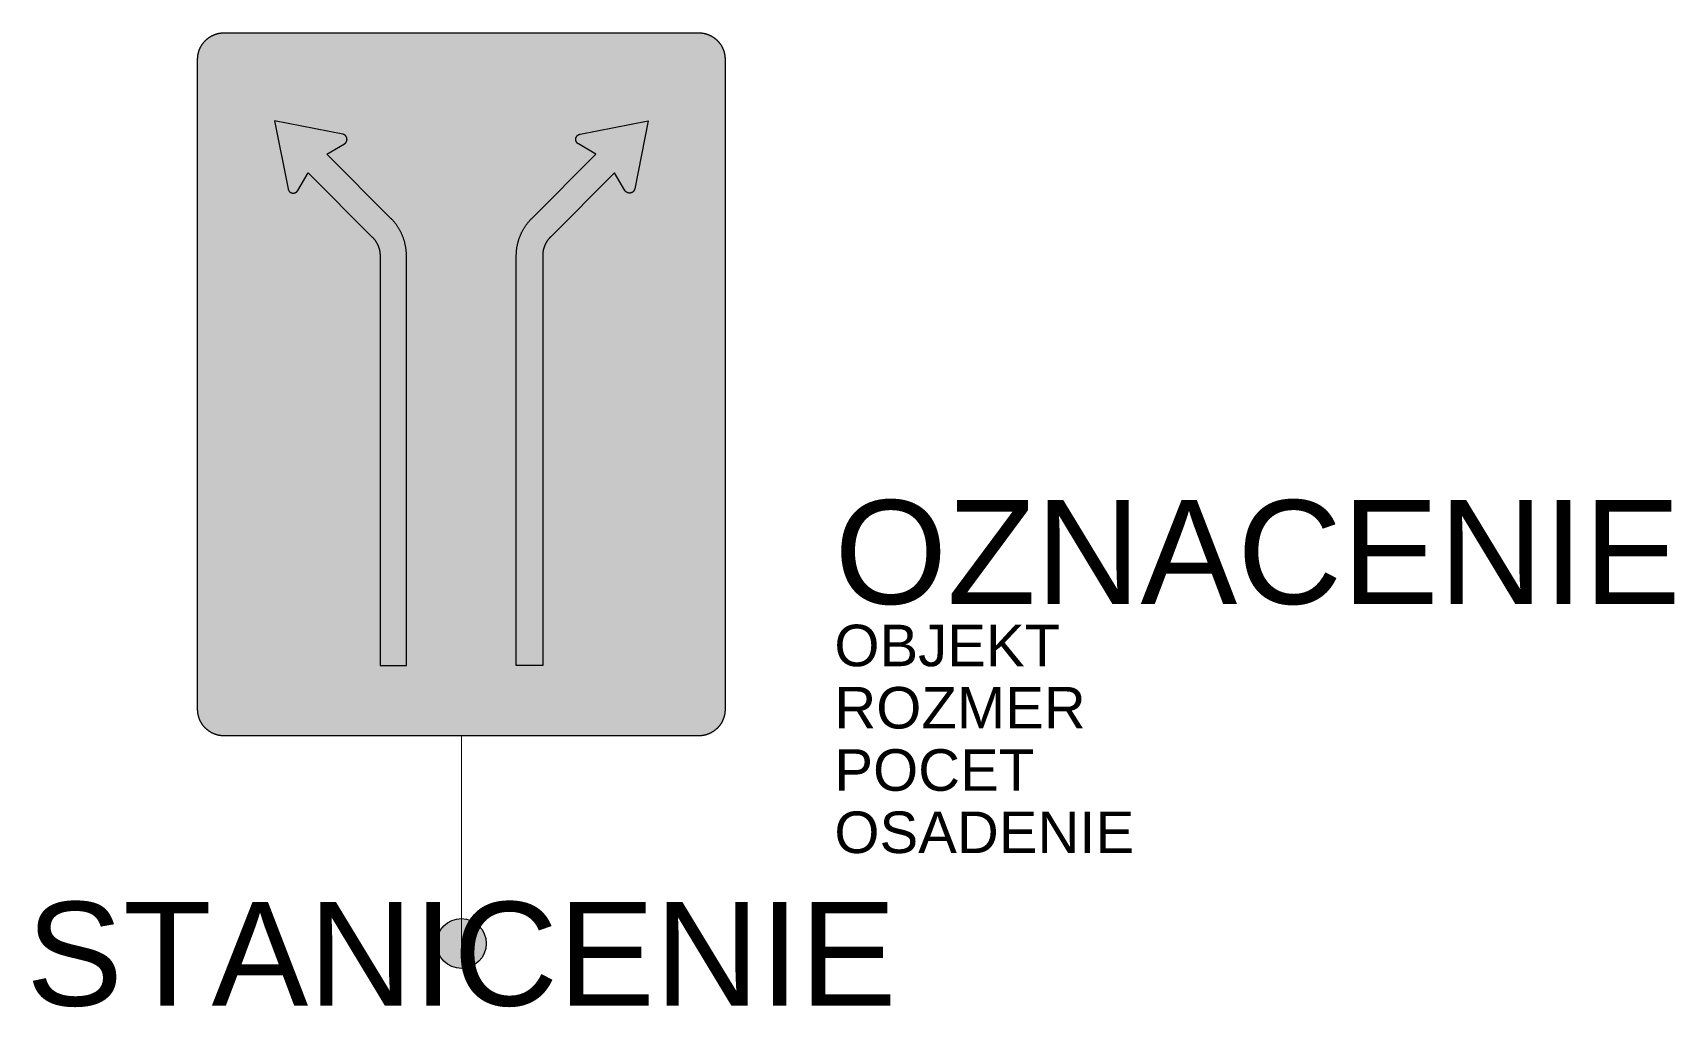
# Model space of a CAD drawing. Header units: metres. Extents: x -10.3 to 29.2, y -1.5 to 21.9.
import ezdxf
from ezdxf.enums import TextEntityAlignment as Align

# ---------------------------------------------------------------- set-up
doc = ezdxf.new("R2010")
doc.units = ezdxf.units.M
doc.layers.get('Defpoints').update_dxf_attribs({"color": 140, "lineweight": 5})
doc.styles.get("Standard").update_dxf_attribs({"font": 'arial.ttf'})

msp = doc.modelspace()

# ---------------------------------------------------------------- hatches: boundary and pattern name
at = {"true_color": 0xf1efea}
msp.add_hatch(color=7, dxfattribs=at).paths.add_polyline_path([(-5.715, 5), (-5.723, 5), (-5.731, 5), (-5.739, 5), (-5.747, 5.001), (-5.754, 5.001), (-5.762, 5.002), (-5.77, 5.002), (-5.778, 5.003), (-5.786, 5.004), (-5.793, 5.005), (-5.801, 5.006), (-5.809, 5.007), (-5.816, 5.008), (-5.824, 5.009), (-5.832, 5.011), (-5.839, 5.012), (-5.847, 5.014), (-5.855, 5.016), (-5.862, 5.017), (-5.87, 5.019), (-5.877, 5.021), (-5.885, 5.023), (-5.892, 5.025), (-5.9, 5.027), (-5.907, 5.03), (-5.914, 5.032), (-5.922, 5.035), (-5.929, 5.037), (-5.936, 5.04), (-5.944, 5.043), (-5.951, 5.045), (-5.958, 5.048), (-5.965, 5.051), (-5.972, 5.054), (-5.979, 5.058), (-5.986, 5.061), (-5.993, 5.064), (-6, 5.068), (-6.007, 5.071), (-6.014, 5.075), (-6.021, 5.078), (-6.028, 5.082), (-6.034, 5.086), (-6.041, 5.09), (-6.048, 5.094), (-6.054, 5.098), (-6.061, 5.102), (-6.067, 5.107), (-6.074, 5.111), (-6.08, 5.115), (-6.087, 5.12), (-6.093, 5.125), (-6.099, 5.129), (-6.105, 5.134), (-6.111, 5.139), (-6.117, 5.144), (-6.123, 5.149), (-6.129, 5.154), (-6.135, 5.159), (-6.141, 5.164), (-6.147, 5.17), (-6.153, 5.175), (-6.158, 5.18), (-6.164, 5.186), (-6.17, 5.192), (-6.175, 5.197), (-6.18, 5.203), (-6.186, 5.209), (-6.191, 5.215), (-6.196, 5.221), (-6.201, 5.226), (-6.206, 5.232), (-6.211, 5.239), (-6.216, 5.245), (-6.221, 5.251), (-6.225, 5.257), (-6.23, 5.263), (-6.234, 5.27), (-6.239, 5.276), (-6.243, 5.283), (-6.248, 5.289), (-6.252, 5.296), (-6.256, 5.302), (-6.26, 5.309), (-6.264, 5.316), (-6.268, 5.322), (-6.271, 5.329), (-6.275, 5.336), (-6.279, 5.343), (-6.282, 5.35), (-6.286, 5.357), (-6.289, 5.364), (-6.292, 5.371), (-6.296, 5.378), (-6.299, 5.385), (-6.302, 5.392), (-6.305, 5.399), (-6.307, 5.406), (-6.31, 5.414), (-6.313, 5.421), (-6.315, 5.428), (-6.318, 5.435), (-6.32, 5.443), (-6.323, 5.45), (-6.325, 5.458), (-6.327, 5.465), (-6.329, 5.473), (-6.331, 5.48), (-6.333, 5.488), (-6.334, 5.495), (-6.336, 5.503), (-6.338, 5.51), (-6.339, 5.518), (-6.341, 5.526), (-6.342, 5.533), (-6.343, 5.541), (-6.344, 5.549), (-6.345, 5.557), (-6.346, 5.564), (-6.347, 5.572), (-6.348, 5.58), (-6.348, 5.588), (-6.349, 5.596), (-6.349, 5.603), (-6.35, 5.611), (-6.35, 5.619), (-6.35, 5.627), (-6.35, 5.635), (-6.35, 21.298), (-6.35, 21.306), (-6.35, 21.314), (-6.35, 21.322), (-6.349, 21.33), (-6.349, 21.338), (-6.348, 21.345), (-6.348, 21.353), (-6.347, 21.361), (-6.346, 21.369), (-6.345, 21.377), (-6.344, 21.384), (-6.343, 21.392), (-6.342, 21.4), (-6.341, 21.407), (-6.339, 21.415), (-6.338, 21.423), (-6.336, 21.43), (-6.334, 21.438), (-6.333, 21.446), (-6.331, 21.453), (-6.329, 21.461), (-6.327, 21.468), (-6.325, 21.476), (-6.323, 21.483), (-6.32, 21.49), (-6.318, 21.498), (-6.315, 21.505), (-6.313, 21.512), (-6.31, 21.52), (-6.307, 21.527), (-6.305, 21.534), (-6.302, 21.541), (-6.299, 21.548), (-6.296, 21.556), (-6.292, 21.563), (-6.289, 21.57), (-6.286, 21.577), (-6.282, 21.584), (-6.279, 21.59), (-6.275, 21.597), (-6.271, 21.604), (-6.268, 21.611), (-6.264, 21.618), (-6.26, 21.624), (-6.256, 21.631), (-6.252, 21.638), (-6.248, 21.644), (-6.243, 21.651), (-6.239, 21.657), (-6.234, 21.663), (-6.23, 21.67), (-6.225, 21.676), (-6.221, 21.682), (-6.216, 21.688), (-6.211, 21.695), (-6.206, 21.701), (-6.201, 21.707), (-6.196, 21.713), (-6.191, 21.719), (-6.186, 21.724), (-6.18, 21.73), (-6.175, 21.736), (-6.17, 21.742), (-6.164, 21.747), (-6.158, 21.753), (-6.153, 21.758), (-6.147, 21.764), (-6.141, 21.769), (-6.135, 21.774), (-6.129, 21.779), (-6.123, 21.784), (-6.117, 21.789), (-6.111, 21.794), (-6.105, 21.799), (-6.099, 21.804), (-6.093, 21.809), (-6.087, 21.813), (-6.08, 21.818), (-6.074, 21.822), (-6.067, 21.827), (-6.061, 21.831), (-6.054, 21.835), (-6.048, 21.839), (-6.041, 21.843), (-6.034, 21.847), (-6.028, 21.851), (-6.021, 21.855), (-6.014, 21.858), (-6.007, 21.862), (-6, 21.866), (-5.993, 21.869), (-5.986, 21.872), (-5.979, 21.876), (-5.972, 21.879), (-5.965, 21.882), (-5.958, 21.885), (-5.951, 21.888), (-5.944, 21.891), (-5.936, 21.893), (-5.929, 21.896), (-5.922, 21.899), (-5.914, 21.901), (-5.907, 21.904), (-5.9, 21.906), (-5.892, 21.908), (-5.885, 21.91), (-5.877, 21.912), (-5.87, 21.914), (-5.862, 21.916), (-5.855, 21.918), (-5.847, 21.919), (-5.839, 21.921), (-5.832, 21.922), (-5.824, 21.924), (-5.816, 21.925), (-5.809, 21.926), (-5.801, 21.927), (-5.793, 21.928), (-5.786, 21.929), (-5.778, 21.93), (-5.77, 21.931), (-5.762, 21.932), (-5.754, 21.932), (-5.747, 21.933), (-5.739, 21.933), (-5.731, 21.933), (-5.723, 21.933), (-5.715, 21.933), (5.715, 21.933), (5.723, 21.933), (5.731, 21.933), (5.739, 21.933), (5.747, 21.933), (5.754, 21.932), (5.762, 21.932), (5.77, 21.931), (5.778, 21.93), (5.786, 21.929), (5.793, 21.928), (5.801, 21.927), (5.809, 21.926), (5.816, 21.925), (5.824, 21.924), (5.832, 21.922), (5.839, 21.921), (5.847, 21.919), (5.855, 21.918), (5.862, 21.916), (5.87, 21.914), (5.877, 21.912), (5.885, 21.91), (5.892, 21.908), (5.9, 21.906), (5.907, 21.904), (5.914, 21.901), (5.922, 21.899), (5.929, 21.896), (5.936, 21.893), (5.944, 21.891), (5.951, 21.888), (5.958, 21.885), (5.965, 21.882), (5.972, 21.879), (5.979, 21.876), (5.986, 21.872), (5.993, 21.869), (6, 21.866), (6.007, 21.862), (6.014, 21.858), (6.021, 21.855), (6.028, 21.851), (6.034, 21.847), (6.041, 21.843), (6.048, 21.839), (6.054, 21.835), (6.061, 21.831), (6.067, 21.827), (6.074, 21.822), (6.08, 21.818), (6.087, 21.813), (6.093, 21.809), (6.099, 21.804), (6.105, 21.799), (6.111, 21.794), (6.117, 21.789), (6.123, 21.784), (6.129, 21.779), (6.135, 21.774), (6.141, 21.769), (6.147, 21.764), (6.153, 21.758), (6.158, 21.753), (6.164, 21.747), (6.17, 21.742), (6.175, 21.736), (6.18, 21.73), (6.186, 21.724), (6.191, 21.719), (6.196, 21.713), (6.201, 21.707), (6.206, 21.701), (6.211, 21.695), (6.216, 21.688), (6.221, 21.682), (6.225, 21.676), (6.23, 21.67), (6.235, 21.663), (6.239, 21.657), (6.243, 21.651), (6.248, 21.644), (6.252, 21.638), (6.256, 21.631), (6.26, 21.624), (6.264, 21.618), (6.268, 21.611), (6.272, 21.604), (6.275, 21.597), (6.279, 21.59), (6.282, 21.584), (6.286, 21.577), (6.289, 21.57), (6.292, 21.563), (6.296, 21.556), (6.299, 21.548), (6.302, 21.541), (6.305, 21.534), (6.307, 21.527), (6.31, 21.52), (6.313, 21.512), (6.315, 21.505), (6.318, 21.498), (6.32, 21.49), (6.323, 21.483), (6.325, 21.476), (6.327, 21.468), (6.329, 21.461), (6.331, 21.453), (6.333, 21.446), (6.334, 21.438), (6.336, 21.43), (6.338, 21.423), (6.339, 21.415), (6.341, 21.407), (6.342, 21.4), (6.343, 21.392), (6.344, 21.384), (6.345, 21.377), (6.346, 21.369), (6.347, 21.361), (6.348, 21.353), (6.348, 21.345), (6.349, 21.338), (6.349, 21.33), (6.35, 21.322), (6.35, 21.314), (6.35, 21.306), (6.35, 21.298), (6.35, 5.635), (6.35, 5.627), (6.35, 5.619), (6.35, 5.611), (6.349, 5.603), (6.349, 5.596), (6.348, 5.588), (6.348, 5.58), (6.347, 5.572), (6.346, 5.564), (6.345, 5.557), (6.344, 5.549), (6.343, 5.541), (6.342, 5.533), (6.341, 5.526), (6.339, 5.518), (6.338, 5.51), (6.336, 5.503), (6.334, 5.495), (6.333, 5.488), (6.331, 5.48), (6.329, 5.473), (6.327, 5.465), (6.325, 5.458), (6.323, 5.45), (6.32, 5.443), (6.318, 5.435), (6.315, 5.428), (6.313, 5.421), (6.31, 5.414), (6.307, 5.406), (6.305, 5.399), (6.302, 5.392), (6.299, 5.385), (6.296, 5.378), (6.292, 5.371), (6.289, 5.364), (6.286, 5.357), (6.282, 5.35), (6.279, 5.343), (6.275, 5.336), (6.272, 5.329), (6.268, 5.322), (6.264, 5.316), (6.26, 5.309), (6.256, 5.302), (6.252, 5.296), (6.248, 5.289), (6.243, 5.283), (6.239, 5.276), (6.235, 5.27), (6.23, 5.263), (6.225, 5.257), (6.221, 5.251), (6.216, 5.245), (6.211, 5.239), (6.206, 5.232), (6.201, 5.226), (6.196, 5.221), (6.191, 5.215), (6.186, 5.209), (6.18, 5.203), (6.175, 5.197), (6.17, 5.192), (6.164, 5.186), (6.158, 5.18), (6.153, 5.175), (6.147, 5.17), (6.141, 5.164), (6.135, 5.159), (6.129, 5.154), (6.123, 5.149), (6.117, 5.144), (6.111, 5.139), (6.105, 5.134), (6.099, 5.129), (6.093, 5.125), (6.087, 5.12), (6.08, 5.115), (6.074, 5.111), (6.067, 5.107), (6.061, 5.102), (6.054, 5.098), (6.048, 5.094), (6.041, 5.09), (6.034, 5.086), (6.028, 5.082), (6.021, 5.078), (6.014, 5.075), (6.007, 5.071), (6, 5.068), (5.993, 5.064), (5.986, 5.061), (5.979, 5.058), (5.972, 5.054), (5.965, 5.051), (5.958, 5.048), (5.951, 5.045), (5.944, 5.043), (5.936, 5.04), (5.929, 5.037), (5.922, 5.035), (5.914, 5.032), (5.907, 5.03), (5.9, 5.027), (5.892, 5.025), (5.885, 5.023), (5.877, 5.021), (5.87, 5.019), (5.862, 5.017), (5.855, 5.016), (5.847, 5.014), (5.839, 5.012), (5.832, 5.011), (5.824, 5.009), (5.816, 5.008), (5.809, 5.007), (5.801, 5.006), (5.793, 5.005), (5.786, 5.004), (5.778, 5.003), (5.77, 5.002), (5.762, 5.002), (5.754, 5.001), (5.747, 5.001), (5.739, 5), (5.731, 5), (5.723, 5), (5.715, 5)])
at = {"true_color": 0x292829}
h = msp.add_hatch(color=250, dxfattribs=at)
h.paths.add_polyline_path([(-5.715, 5.159), (-5.721, 5.159), (-5.727, 5.159), (-5.733, 5.159), (-5.739, 5.159), (-5.745, 5.16), (-5.75, 5.16), (-5.756, 5.16), (-5.762, 5.161), (-5.768, 5.162), (-5.774, 5.162), (-5.779, 5.163), (-5.785, 5.164), (-5.791, 5.165), (-5.797, 5.166), (-5.803, 5.167), (-5.808, 5.168), (-5.814, 5.169), (-5.82, 5.17), (-5.825, 5.172), (-5.831, 5.173), (-5.837, 5.174), (-5.842, 5.176), (-5.848, 5.178), (-5.853, 5.179), (-5.859, 5.181), (-5.865, 5.183), (-5.87, 5.185), (-5.876, 5.187), (-5.881, 5.189), (-5.886, 5.191), (-5.892, 5.193), (-5.897, 5.195), (-5.903, 5.197), (-5.908, 5.2), (-5.913, 5.202), (-5.918, 5.204), (-5.924, 5.207), (-5.929, 5.209), (-5.934, 5.212), (-5.939, 5.215), (-5.944, 5.218), (-5.949, 5.22), (-5.954, 5.223), (-5.959, 5.226), (-5.965, 5.229), (-5.969, 5.232), (-5.974, 5.236), (-5.979, 5.239), (-5.984, 5.242), (-5.989, 5.245), (-5.994, 5.249), (-5.998, 5.252), (-6.003, 5.256), (-6.008, 5.259), (-6.012, 5.263), (-6.017, 5.267), (-6.021, 5.27), (-6.026, 5.274), (-6.03, 5.278), (-6.035, 5.282), (-6.039, 5.286), (-6.043, 5.29), (-6.048, 5.294), (-6.052, 5.298), (-6.056, 5.302), (-6.06, 5.307), (-6.064, 5.311), (-6.068, 5.315), (-6.072, 5.32), (-6.076, 5.324), (-6.08, 5.329), (-6.083, 5.333), (-6.087, 5.338), (-6.091, 5.342), (-6.094, 5.347), (-6.098, 5.352), (-6.101, 5.356), (-6.105, 5.361), (-6.108, 5.366), (-6.111, 5.371), (-6.114, 5.376), (-6.118, 5.381), (-6.121, 5.385), (-6.124, 5.39), (-6.127, 5.395), (-6.13, 5.401), (-6.132, 5.406), (-6.135, 5.411), (-6.138, 5.416), (-6.14, 5.421), (-6.143, 5.426), (-6.146, 5.431), (-6.148, 5.437), (-6.15, 5.442), (-6.153, 5.447), (-6.155, 5.453), (-6.157, 5.458), (-6.159, 5.463), (-6.161, 5.469), (-6.163, 5.474), (-6.165, 5.48), (-6.167, 5.485), (-6.169, 5.491), (-6.171, 5.496), (-6.172, 5.502), (-6.174, 5.508), (-6.175, 5.513), (-6.177, 5.519), (-6.178, 5.524), (-6.18, 5.53), (-6.181, 5.536), (-6.182, 5.542), (-6.183, 5.547), (-6.184, 5.553), (-6.185, 5.559), (-6.186, 5.565), (-6.187, 5.57), (-6.188, 5.576), (-6.188, 5.582), (-6.189, 5.588), (-6.189, 5.594), (-6.19, 5.6), (-6.19, 5.605), (-6.191, 5.611), (-6.191, 5.617), (-6.191, 5.623), (-6.191, 5.629), (-6.191, 5.635), (-6.191, 21.298), (-6.191, 21.304), (-6.191, 21.31), (-6.191, 21.316), (-6.191, 21.322), (-6.19, 21.328), (-6.19, 21.334), (-6.189, 21.339), (-6.189, 21.345), (-6.188, 21.351), (-6.188, 21.357), (-6.187, 21.363), (-6.186, 21.369), (-6.185, 21.374), (-6.184, 21.38), (-6.183, 21.386), (-6.182, 21.392), (-6.181, 21.397), (-6.18, 21.403), (-6.178, 21.409), (-6.177, 21.414), (-6.175, 21.42), (-6.174, 21.426), (-6.172, 21.431), (-6.171, 21.437), (-6.169, 21.442), (-6.167, 21.448), (-6.165, 21.453), (-6.163, 21.459), (-6.161, 21.464), (-6.159, 21.47), (-6.157, 21.475), (-6.155, 21.481), (-6.153, 21.486), (-6.15, 21.491), (-6.148, 21.497), (-6.146, 21.502), (-6.143, 21.507), (-6.14, 21.512), (-6.138, 21.517), (-6.135, 21.523), (-6.132, 21.528), (-6.13, 21.533), (-6.127, 21.538), (-6.124, 21.543), (-6.121, 21.548), (-6.118, 21.553), (-6.114, 21.558), (-6.111, 21.563), (-6.108, 21.567), (-6.105, 21.572), (-6.101, 21.577), (-6.098, 21.582), (-6.094, 21.586), (-6.091, 21.591), (-6.087, 21.596), (-6.083, 21.6), (-6.08, 21.605), (-6.076, 21.609), (-6.072, 21.614), (-6.068, 21.618), (-6.064, 21.622), (-6.06, 21.627), (-6.056, 21.631), (-6.052, 21.635), (-6.048, 21.639), (-6.043, 21.643), (-6.039, 21.647), (-6.035, 21.651), (-6.03, 21.655), (-6.026, 21.659), (-6.021, 21.663), (-6.017, 21.667), (-6.012, 21.67), (-6.008, 21.674), (-6.003, 21.678), (-5.998, 21.681), (-5.994, 21.685), (-5.989, 21.688), (-5.984, 21.691), (-5.979, 21.695), (-5.974, 21.698), (-5.969, 21.701), (-5.965, 21.704), (-5.959, 21.707), (-5.954, 21.71), (-5.949, 21.713), (-5.944, 21.716), (-5.939, 21.718), (-5.934, 21.721), (-5.929, 21.724), (-5.924, 21.726), (-5.918, 21.729), (-5.913, 21.731), (-5.908, 21.734), (-5.903, 21.736), (-5.897, 21.738), (-5.892, 21.74), (-5.886, 21.743), (-5.881, 21.745), (-5.876, 21.747), (-5.87, 21.749), (-5.865, 21.75), (-5.859, 21.752), (-5.853, 21.754), (-5.848, 21.756), (-5.842, 21.757), (-5.837, 21.759), (-5.831, 21.76), (-5.825, 21.762), (-5.82, 21.763), (-5.814, 21.764), (-5.808, 21.765), (-5.803, 21.766), (-5.797, 21.767), (-5.791, 21.768), (-5.785, 21.769), (-5.779, 21.77), (-5.774, 21.771), (-5.768, 21.772), (-5.762, 21.772), (-5.756, 21.773), (-5.75, 21.773), (-5.745, 21.774), (-5.739, 21.774), (-5.733, 21.774), (-5.727, 21.774), (-5.721, 21.775), (-5.715, 21.775), (5.715, 21.775), (5.721, 21.775), (5.727, 21.774), (5.733, 21.774), (5.739, 21.774), (5.745, 21.774), (5.75, 21.773), (5.756, 21.773), (5.762, 21.772), (5.768, 21.772), (5.774, 21.771), (5.78, 21.77), (5.785, 21.769), (5.791, 21.768), (5.797, 21.767), (5.803, 21.766), (5.808, 21.765), (5.814, 21.764), (5.82, 21.763), (5.825, 21.762), (5.831, 21.76), (5.837, 21.759), (5.842, 21.757), (5.848, 21.756), (5.853, 21.754), (5.859, 21.752), (5.865, 21.75), (5.87, 21.749), (5.876, 21.747), (5.881, 21.745), (5.886, 21.743), (5.892, 21.74), (5.897, 21.738), (5.903, 21.736), (5.908, 21.734), (5.913, 21.731), (5.918, 21.729), (5.924, 21.726), (5.929, 21.724), (5.934, 21.721), (5.939, 21.718), (5.944, 21.716), (5.95, 21.713), (5.955, 21.71), (5.96, 21.707), (5.965, 21.704), (5.969, 21.701), (5.974, 21.698), (5.979, 21.695), (5.984, 21.691), (5.989, 21.688), (5.994, 21.685), (5.998, 21.681), (6.003, 21.678), (6.008, 21.674), (6.012, 21.67), (6.017, 21.667), (6.021, 21.663), (6.026, 21.659), (6.03, 21.655), (6.035, 21.651), (6.039, 21.647), (6.043, 21.643), (6.048, 21.639), (6.052, 21.635), (6.056, 21.631), (6.06, 21.627), (6.064, 21.622), (6.068, 21.618), (6.072, 21.614), (6.076, 21.609), (6.08, 21.605), (6.083, 21.6), (6.087, 21.596), (6.091, 21.591), (6.094, 21.586), (6.098, 21.582), (6.101, 21.577), (6.105, 21.572), (6.108, 21.567), (6.111, 21.563), (6.114, 21.558), (6.118, 21.553), (6.121, 21.548), (6.124, 21.543), (6.127, 21.538), (6.13, 21.533), (6.132, 21.528), (6.135, 21.523), (6.138, 21.517), (6.141, 21.512), (6.143, 21.507), (6.146, 21.502), (6.148, 21.497), (6.15, 21.491), (6.153, 21.486), (6.155, 21.481), (6.157, 21.475), (6.159, 21.47), (6.161, 21.464), (6.163, 21.459), (6.165, 21.453), (6.167, 21.448), (6.169, 21.442), (6.171, 21.437), (6.172, 21.431), (6.174, 21.426), (6.175, 21.42), (6.177, 21.414), (6.178, 21.409), (6.18, 21.403), (6.181, 21.397), (6.182, 21.392), (6.183, 21.386), (6.184, 21.38), (6.185, 21.374), (6.186, 21.369), (6.187, 21.363), (6.188, 21.357), (6.188, 21.351), (6.189, 21.345), (6.189, 21.339), (6.19, 21.334), (6.19, 21.328), (6.191, 21.322), (6.191, 21.316), (6.191, 21.31), (6.191, 21.304), (6.191, 21.298), (6.191, 5.635), (6.191, 5.629), (6.191, 5.623), (6.191, 5.617), (6.191, 5.611), (6.19, 5.605), (6.19, 5.6), (6.189, 5.594), (6.189, 5.588), (6.188, 5.582), (6.188, 5.576), (6.187, 5.57), (6.186, 5.565), (6.185, 5.559), (6.184, 5.553), (6.183, 5.547), (6.182, 5.542), (6.181, 5.536), (6.18, 5.53), (6.178, 5.524), (6.177, 5.519), (6.175, 5.513), (6.174, 5.508), (6.172, 5.502), (6.171, 5.496), (6.169, 5.491), (6.167, 5.485), (6.165, 5.48), (6.163, 5.474), (6.161, 5.469), (6.159, 5.463), (6.157, 5.458), (6.155, 5.453), (6.153, 5.447), (6.15, 5.442), (6.148, 5.437), (6.146, 5.431), (6.143, 5.426), (6.141, 5.421), (6.138, 5.416), (6.135, 5.411), (6.132, 5.406), (6.13, 5.401), (6.127, 5.395), (6.124, 5.39), (6.121, 5.385), (6.118, 5.381), (6.114, 5.376), (6.111, 5.371), (6.108, 5.366), (6.105, 5.361), (6.101, 5.356), (6.098, 5.352), (6.094, 5.347), (6.091, 5.342), (6.087, 5.338), (6.083, 5.333), (6.08, 5.329), (6.076, 5.324), (6.072, 5.32), (6.068, 5.315), (6.064, 5.311), (6.06, 5.307), (6.056, 5.302), (6.052, 5.298), (6.048, 5.294), (6.043, 5.29), (6.039, 5.286), (6.035, 5.282), (6.03, 5.278), (6.026, 5.274), (6.021, 5.27), (6.017, 5.267), (6.012, 5.263), (6.008, 5.259), (6.003, 5.256), (5.998, 5.252), (5.994, 5.249), (5.989, 5.245), (5.984, 5.242), (5.979, 5.239), (5.974, 5.236), (5.969, 5.232), (5.965, 5.229), (5.96, 5.226), (5.955, 5.223), (5.95, 5.22), (5.944, 5.218), (5.939, 5.215), (5.934, 5.212), (5.929, 5.209), (5.924, 5.207), (5.918, 5.204), (5.913, 5.202), (5.908, 5.2), (5.903, 5.197), (5.897, 5.195), (5.892, 5.193), (5.886, 5.191), (5.881, 5.189), (5.876, 5.187), (5.87, 5.185), (5.865, 5.183), (5.859, 5.181), (5.853, 5.179), (5.848, 5.178), (5.842, 5.176), (5.837, 5.174), (5.831, 5.173), (5.825, 5.172), (5.82, 5.17), (5.814, 5.169), (5.808, 5.168), (5.803, 5.167), (5.797, 5.166), (5.791, 5.165), (5.785, 5.164), (5.78, 5.163), (5.774, 5.162), (5.768, 5.162), (5.762, 5.161), (5.756, 5.16), (5.75, 5.16), (5.745, 5.16), (5.739, 5.159), (5.733, 5.159), (5.727, 5.159), (5.721, 5.159), (5.715, 5.159)])
h.paths.add_polyline_path([(-5.715, 5.37), (-5.722, 5.37), (-5.729, 5.371), (-5.735, 5.371), (-5.742, 5.372), (-5.749, 5.373), (-5.755, 5.373), (-5.762, 5.375), (-5.768, 5.376), (-5.775, 5.377), (-5.781, 5.379), (-5.787, 5.38), (-5.794, 5.382), (-5.8, 5.384), (-5.806, 5.386), (-5.812, 5.389), (-5.818, 5.391), (-5.824, 5.394), (-5.83, 5.396), (-5.835, 5.399), (-5.841, 5.402), (-5.847, 5.405), (-5.852, 5.409), (-5.858, 5.412), (-5.863, 5.416), (-5.868, 5.419), (-5.873, 5.423), (-5.878, 5.427), (-5.883, 5.431), (-5.888, 5.435), (-5.893, 5.439), (-5.898, 5.443), (-5.902, 5.448), (-5.907, 5.452), (-5.911, 5.457), (-5.915, 5.462), (-5.919, 5.467), (-5.923, 5.472), (-5.927, 5.477), (-5.931, 5.482), (-5.934, 5.487), (-5.938, 5.492), (-5.941, 5.498), (-5.945, 5.503), (-5.948, 5.509), (-5.951, 5.514), (-5.953, 5.52), (-5.956, 5.526), (-5.959, 5.532), (-5.961, 5.538), (-5.964, 5.544), (-5.966, 5.55), (-5.968, 5.556), (-5.97, 5.563), (-5.971, 5.569), (-5.973, 5.575), (-5.974, 5.582), (-5.975, 5.588), (-5.977, 5.595), (-5.977, 5.601), (-5.978, 5.608), (-5.979, 5.615), (-5.979, 5.621), (-5.98, 5.628), (-5.98, 5.635), (-5.98, 21.298), (-5.98, 21.305), (-5.979, 21.312), (-5.979, 21.319), (-5.978, 21.325), (-5.977, 21.332), (-5.977, 21.339), (-5.975, 21.345), (-5.974, 21.352), (-5.973, 21.358), (-5.971, 21.364), (-5.97, 21.371), (-5.968, 21.377), (-5.966, 21.383), (-5.964, 21.389), (-5.961, 21.395), (-5.959, 21.401), (-5.956, 21.407), (-5.953, 21.413), (-5.951, 21.419), (-5.948, 21.424), (-5.945, 21.43), (-5.941, 21.435), (-5.938, 21.441), (-5.934, 21.446), (-5.931, 21.451), (-5.927, 21.457), (-5.923, 21.462), (-5.919, 21.467), (-5.915, 21.471), (-5.911, 21.476), (-5.907, 21.481), (-5.902, 21.485), (-5.898, 21.49), (-5.893, 21.494), (-5.888, 21.498), (-5.883, 21.502), (-5.878, 21.506), (-5.873, 21.51), (-5.868, 21.514), (-5.863, 21.518), (-5.858, 21.521), (-5.852, 21.525), (-5.847, 21.528), (-5.841, 21.531), (-5.835, 21.534), (-5.83, 21.537), (-5.824, 21.54), (-5.818, 21.542), (-5.812, 21.545), (-5.806, 21.547), (-5.8, 21.549), (-5.794, 21.551), (-5.787, 21.553), (-5.781, 21.555), (-5.775, 21.556), (-5.768, 21.557), (-5.762, 21.559), (-5.755, 21.56), (-5.749, 21.561), (-5.742, 21.562), (-5.735, 21.562), (-5.729, 21.563), (-5.722, 21.563), (-5.715, 21.563), (5.715, 21.563), (5.722, 21.563), (5.729, 21.563), (5.735, 21.562), (5.742, 21.562), (5.749, 21.561), (5.755, 21.56), (5.762, 21.559), (5.768, 21.557), (5.775, 21.556), (5.781, 21.555), (5.787, 21.553), (5.794, 21.551), (5.8, 21.549), (5.806, 21.547), (5.812, 21.545), (5.818, 21.542), (5.824, 21.54), (5.83, 21.537), (5.835, 21.534), (5.841, 21.531), (5.847, 21.528), (5.852, 21.525), (5.858, 21.521), (5.863, 21.518), (5.868, 21.514), (5.873, 21.51), (5.878, 21.506), (5.883, 21.502), (5.888, 21.498), (5.893, 21.494), (5.898, 21.49), (5.902, 21.485), (5.907, 21.481), (5.911, 21.476), (5.915, 21.471), (5.919, 21.467), (5.923, 21.462), (5.927, 21.457), (5.931, 21.451), (5.934, 21.446), (5.938, 21.441), (5.941, 21.435), (5.945, 21.43), (5.948, 21.424), (5.951, 21.419), (5.953, 21.413), (5.956, 21.407), (5.959, 21.401), (5.961, 21.395), (5.964, 21.389), (5.966, 21.383), (5.968, 21.377), (5.97, 21.371), (5.971, 21.364), (5.973, 21.358), (5.974, 21.352), (5.975, 21.345), (5.977, 21.339), (5.977, 21.332), (5.978, 21.325), (5.979, 21.319), (5.979, 21.312), (5.979, 21.305), (5.98, 21.298), (5.98, 5.635), (5.979, 5.628), (5.979, 5.621), (5.979, 5.615), (5.978, 5.608), (5.977, 5.601), (5.977, 5.595), (5.975, 5.588), (5.974, 5.582), (5.973, 5.575), (5.971, 5.569), (5.97, 5.563), (5.968, 5.556), (5.966, 5.55), (5.964, 5.544), (5.961, 5.538), (5.959, 5.532), (5.956, 5.526), (5.953, 5.52), (5.951, 5.514), (5.948, 5.509), (5.945, 5.503), (5.941, 5.498), (5.938, 5.492), (5.934, 5.487), (5.931, 5.482), (5.927, 5.477), (5.923, 5.472), (5.919, 5.467), (5.915, 5.462), (5.911, 5.457), (5.907, 5.452), (5.902, 5.448), (5.898, 5.443), (5.893, 5.439), (5.888, 5.435), (5.883, 5.431), (5.878, 5.427), (5.873, 5.423), (5.868, 5.419), (5.863, 5.416), (5.858, 5.412), (5.852, 5.409), (5.847, 5.405), (5.841, 5.402), (5.835, 5.399), (5.83, 5.396), (5.824, 5.394), (5.818, 5.391), (5.812, 5.389), (5.806, 5.386), (5.8, 5.384), (5.794, 5.382), (5.787, 5.38), (5.781, 5.379), (5.775, 5.377), (5.768, 5.376), (5.762, 5.375), (5.755, 5.373), (5.749, 5.373), (5.742, 5.372), (5.735, 5.371), (5.729, 5.371), (5.722, 5.37), (5.715, 5.37)], flags=16)
for points in [[(-3.241, 19.008), (-2.817, 19.258), (-2.815, 19.259), (-2.813, 19.26), (-2.812, 19.262), (-2.81, 19.263), (-2.808, 19.264), (-2.806, 19.265), (-2.805, 19.266), (-2.803, 19.268), (-2.802, 19.269), (-2.8, 19.27), (-2.798, 19.272), (-2.797, 19.273), (-2.795, 19.274), (-2.794, 19.276), (-2.792, 19.277), (-2.791, 19.279), (-2.789, 19.28), (-2.788, 19.282), (-2.787, 19.283), (-2.785, 19.285), (-2.784, 19.286), (-2.783, 19.288), (-2.781, 19.289), (-2.78, 19.291), (-2.779, 19.293), (-2.778, 19.294), (-2.777, 19.296), (-2.775, 19.298), (-2.774, 19.299), (-2.773, 19.301), (-2.772, 19.303), (-2.771, 19.305), (-2.77, 19.306), (-2.769, 19.308), (-2.768, 19.31), (-2.767, 19.312), (-2.766, 19.314), (-2.766, 19.315), (-2.765, 19.317), (-2.764, 19.319), (-2.763, 19.321), (-2.763, 19.323), (-2.762, 19.325), (-2.761, 19.327), (-2.76, 19.329), (-2.76, 19.331), (-2.759, 19.333), (-2.759, 19.335), (-2.758, 19.337), (-2.758, 19.339), (-2.757, 19.341), (-2.757, 19.343), (-2.756, 19.345), (-2.756, 19.347), (-2.756, 19.349), (-2.756, 19.351), (-2.755, 19.353), (-2.755, 19.355), (-2.755, 19.357), (-2.755, 19.359), (-2.755, 19.361), (-2.755, 19.363), (-2.754, 19.365), (-2.754, 19.368), (-2.754, 19.37), (-2.755, 19.373), (-2.755, 19.376), (-2.755, 19.379), (-2.755, 19.382), (-2.756, 19.384), (-2.756, 19.387), (-2.756, 19.39), (-2.757, 19.393), (-2.757, 19.395), (-2.758, 19.398), (-2.759, 19.401), (-2.76, 19.403), (-2.76, 19.406), (-2.761, 19.408), (-2.762, 19.411), (-2.763, 19.414), (-2.764, 19.416), (-2.765, 19.419), (-2.766, 19.421), (-2.767, 19.423), (-2.769, 19.426), (-2.77, 19.428), (-2.771, 19.431), (-2.772, 19.433), (-2.774, 19.435), (-2.775, 19.437), (-2.777, 19.44), (-2.778, 19.442), (-2.78, 19.444), (-2.782, 19.446), (-2.783, 19.448), (-2.785, 19.45), (-2.787, 19.452), (-2.789, 19.454), (-2.79, 19.456), (-2.792, 19.458), (-2.794, 19.46), (-2.796, 19.462), (-2.798, 19.464), (-2.8, 19.465), (-2.802, 19.467), (-2.805, 19.469), (-2.807, 19.47), (-2.809, 19.472), (-2.811, 19.473), (-2.813, 19.475), (-2.816, 19.476), (-2.818, 19.478), (-2.82, 19.479), (-2.823, 19.48), (-2.825, 19.482), (-2.828, 19.483), (-2.83, 19.484), (-2.833, 19.485), (-2.835, 19.486), (-2.838, 19.487), (-2.841, 19.488), (-2.843, 19.489), (-2.846, 19.49), (-2.849, 19.49), (-2.851, 19.491), (-2.854, 19.492), (-2.857, 19.492), (-4.498, 19.817), (-4.173, 18.176), (-4.173, 18.173), (-4.172, 18.17), (-4.172, 18.167), (-4.171, 18.165), (-4.17, 18.162), (-4.169, 18.159), (-4.168, 18.157), (-4.167, 18.154), (-4.166, 18.152), (-4.165, 18.149), (-4.164, 18.146), (-4.163, 18.144), (-4.162, 18.142), (-4.16, 18.139), (-4.159, 18.137), (-4.158, 18.134), (-4.156, 18.132), (-4.155, 18.13), (-4.153, 18.128), (-4.152, 18.125), (-4.15, 18.123), (-4.148, 18.121), (-4.147, 18.119), (-4.145, 18.117), (-4.143, 18.115), (-4.141, 18.113), (-4.139, 18.111), (-4.137, 18.109), (-4.136, 18.107), (-4.134, 18.106), (-4.132, 18.104), (-4.13, 18.102), (-4.127, 18.1), (-4.125, 18.099), (-4.123, 18.097), (-4.121, 18.096), (-4.119, 18.094), (-4.116, 18.093), (-4.114, 18.091), (-4.112, 18.09), (-4.11, 18.089), (-4.107, 18.087), (-4.105, 18.086), (-4.102, 18.085), (-4.1, 18.084), (-4.097, 18.083), (-4.095, 18.082), (-4.092, 18.081), (-4.09, 18.08), (-4.087, 18.079), (-4.085, 18.078), (-4.082, 18.078), (-4.079, 18.077), (-4.077, 18.076), (-4.074, 18.076), (-4.071, 18.075), (-4.068, 18.075), (-4.066, 18.074), (-4.063, 18.074), (-4.06, 18.074), (-4.057, 18.073), (-4.055, 18.073), (-4.052, 18.073), (-4.049, 18.073), (-4.047, 18.073), (-4.045, 18.073), (-4.043, 18.073), (-4.04, 18.073), (-4.038, 18.074), (-4.036, 18.074), (-4.034, 18.074), (-4.032, 18.074), (-4.03, 18.075), (-4.028, 18.075), (-4.026, 18.075), (-4.024, 18.076), (-4.022, 18.076), (-4.02, 18.076), (-4.018, 18.077), (-4.016, 18.077), (-4.014, 18.078), (-4.012, 18.079), (-4.01, 18.079), (-4.008, 18.08), (-4.006, 18.08), (-4.004, 18.081), (-4.002, 18.082), (-4.001, 18.083), (-3.999, 18.084), (-3.997, 18.084), (-3.995, 18.085), (-3.993, 18.086), (-3.991, 18.087), (-3.989, 18.088), (-3.988, 18.089), (-3.986, 18.09), (-3.984, 18.091), (-3.982, 18.092), (-3.981, 18.093), (-3.979, 18.094), (-3.977, 18.095), (-3.976, 18.096), (-3.974, 18.098), (-3.972, 18.099), (-3.971, 18.1), (-3.969, 18.101), (-3.967, 18.103), (-3.966, 18.104), (-3.964, 18.105), (-3.963, 18.107), (-3.961, 18.108), (-3.96, 18.11), (-3.958, 18.111), (-3.957, 18.112), (-3.956, 18.114), (-3.954, 18.116), (-3.953, 18.117), (-3.951, 18.119), (-3.95, 18.12), (-3.949, 18.122), (-3.948, 18.123), (-3.946, 18.125), (-3.945, 18.127), (-3.944, 18.129), (-3.943, 18.13), (-3.942, 18.132), (-3.941, 18.134), (-3.939, 18.136), (-3.69, 18.559), (-2.144, 17.014), (-2.138, 17.008), (-2.133, 17.002), (-2.127, 16.997), (-2.122, 16.991), (-2.117, 16.985), (-2.112, 16.979), (-2.107, 16.973), (-2.102, 16.967), (-2.097, 16.961), (-2.092, 16.955), (-2.087, 16.949), (-2.083, 16.942), (-2.078, 16.936), (-2.073, 16.93), (-2.069, 16.923), (-2.065, 16.917), (-2.06, 16.91), (-2.056, 16.904), (-2.052, 16.897), (-2.048, 16.891), (-2.044, 16.884), (-2.04, 16.877), (-2.036, 16.87), (-2.033, 16.864), (-2.029, 16.857), (-2.026, 16.85), (-2.022, 16.843), (-2.019, 16.836), (-2.016, 16.829), (-2.012, 16.822), (-2.009, 16.815), (-2.006, 16.808), (-2.003, 16.8), (-2.001, 16.793), (-1.998, 16.786), (-1.995, 16.779), (-1.993, 16.771), (-1.99, 16.764), (-1.988, 16.757), (-1.985, 16.749), (-1.983, 16.742), (-1.981, 16.734), (-1.979, 16.727), (-1.977, 16.719), (-1.975, 16.712), (-1.973, 16.704), (-1.972, 16.697), (-1.97, 16.689), (-1.969, 16.681), (-1.967, 16.674), (-1.966, 16.666), (-1.965, 16.658), (-1.964, 16.651), (-1.963, 16.643), (-1.962, 16.635), (-1.961, 16.627), (-1.96, 16.62), (-1.96, 16.612), (-1.959, 16.604), (-1.959, 16.596), (-1.958, 16.588), (-1.958, 16.58), (-1.958, 16.572), (-1.958, 16.565), (-1.958, 6.693), (-1.323, 6.693), (-1.323, 16.565), (-1.323, 16.58), (-1.323, 16.596), (-1.324, 16.612), (-1.324, 16.628), (-1.325, 16.643), (-1.326, 16.659), (-1.328, 16.675), (-1.329, 16.69), (-1.331, 16.706), (-1.333, 16.721), (-1.335, 16.737), (-1.337, 16.752), (-1.339, 16.767), (-1.342, 16.783), (-1.345, 16.798), (-1.348, 16.814), (-1.351, 16.829), (-1.354, 16.844), (-1.358, 16.859), (-1.361, 16.874), (-1.365, 16.889), (-1.369, 16.904), (-1.373, 16.919), (-1.378, 16.934), (-1.382, 16.949), (-1.387, 16.963), (-1.392, 16.978), (-1.397, 16.993), (-1.403, 17.007), (-1.408, 17.022), (-1.414, 17.036), (-1.42, 17.051), (-1.426, 17.065), (-1.432, 17.079), (-1.438, 17.093), (-1.445, 17.107), (-1.451, 17.121), (-1.458, 17.135), (-1.465, 17.149), (-1.473, 17.163), (-1.48, 17.176), (-1.487, 17.19), (-1.495, 17.203), (-1.503, 17.217), (-1.511, 17.23), (-1.519, 17.243), (-1.528, 17.256), (-1.536, 17.269), (-1.545, 17.282), (-1.554, 17.295), (-1.563, 17.308), (-1.572, 17.32), (-1.581, 17.333), (-1.591, 17.345), (-1.601, 17.357), (-1.611, 17.369), (-1.621, 17.382), (-1.631, 17.393), (-1.641, 17.405), (-1.651, 17.417), (-1.662, 17.429), (-1.673, 17.44), (-1.684, 17.451), (-1.695, 17.463)], [(3.241, 19.008), (2.817, 19.258), (2.815, 19.259), (2.813, 19.26), (2.812, 19.262), (2.81, 19.263), (2.808, 19.264), (2.806, 19.265), (2.805, 19.266), (2.803, 19.268), (2.802, 19.269), (2.8, 19.27), (2.798, 19.272), (2.797, 19.273), (2.795, 19.274), (2.794, 19.276), (2.792, 19.277), (2.791, 19.279), (2.789, 19.28), (2.788, 19.282), (2.787, 19.283), (2.785, 19.285), (2.784, 19.286), (2.783, 19.288), (2.781, 19.289), (2.78, 19.291), (2.779, 19.293), (2.778, 19.294), (2.777, 19.296), (2.775, 19.298), (2.774, 19.299), (2.773, 19.301), (2.772, 19.303), (2.771, 19.305), (2.77, 19.306), (2.769, 19.308), (2.768, 19.31), (2.767, 19.312), (2.766, 19.314), (2.766, 19.315), (2.765, 19.317), (2.764, 19.319), (2.763, 19.321), (2.763, 19.323), (2.762, 19.325), (2.761, 19.327), (2.761, 19.329), (2.76, 19.331), (2.759, 19.333), (2.759, 19.335), (2.758, 19.337), (2.758, 19.339), (2.757, 19.341), (2.757, 19.343), (2.757, 19.345), (2.756, 19.347), (2.756, 19.349), (2.756, 19.351), (2.755, 19.353), (2.755, 19.355), (2.755, 19.357), (2.755, 19.359), (2.755, 19.361), (2.755, 19.363), (2.755, 19.365), (2.754, 19.368), (2.755, 19.37), (2.755, 19.373), (2.755, 19.376), (2.755, 19.379), (2.755, 19.382), (2.756, 19.384), (2.756, 19.387), (2.756, 19.39), (2.757, 19.393), (2.757, 19.395), (2.758, 19.398), (2.759, 19.401), (2.76, 19.403), (2.76, 19.406), (2.761, 19.408), (2.762, 19.411), (2.763, 19.414), (2.764, 19.416), (2.765, 19.419), (2.766, 19.421), (2.767, 19.423), (2.769, 19.426), (2.77, 19.428), (2.771, 19.431), (2.773, 19.433), (2.774, 19.435), (2.775, 19.437), (2.777, 19.44), (2.778, 19.442), (2.78, 19.444), (2.782, 19.446), (2.783, 19.448), (2.785, 19.45), (2.787, 19.452), (2.789, 19.454), (2.79, 19.456), (2.792, 19.458), (2.794, 19.46), (2.796, 19.462), (2.798, 19.464), (2.8, 19.465), (2.802, 19.467), (2.805, 19.469), (2.807, 19.47), (2.809, 19.472), (2.811, 19.473), (2.813, 19.475), (2.816, 19.476), (2.818, 19.478), (2.82, 19.479), (2.823, 19.48), (2.825, 19.482), (2.828, 19.483), (2.83, 19.484), (2.833, 19.485), (2.835, 19.486), (2.838, 19.487), (2.841, 19.488), (2.843, 19.489), (2.846, 19.49), (2.849, 19.49), (2.851, 19.491), (2.854, 19.492), (2.857, 19.492), (4.498, 19.817), (4.174, 18.176), (4.173, 18.173), (4.172, 18.17), (4.172, 18.167), (4.171, 18.165), (4.17, 18.162), (4.169, 18.159), (4.168, 18.157), (4.167, 18.154), (4.166, 18.152), (4.165, 18.149), (4.164, 18.146), (4.163, 18.144), (4.162, 18.142), (4.16, 18.139), (4.159, 18.137), (4.158, 18.134), (4.156, 18.132), (4.155, 18.13), (4.153, 18.128), (4.152, 18.125), (4.15, 18.123), (4.148, 18.121), (4.147, 18.119), (4.145, 18.117), (4.143, 18.115), (4.141, 18.113), (4.139, 18.111), (4.138, 18.109), (4.136, 18.107), (4.134, 18.106), (4.132, 18.104), (4.13, 18.102), (4.127, 18.1), (4.125, 18.099), (4.123, 18.097), (4.121, 18.096), (4.119, 18.094), (4.117, 18.093), (4.114, 18.091), (4.112, 18.09), (4.11, 18.089), (4.107, 18.087), (4.105, 18.086), (4.102, 18.085), (4.1, 18.084), (4.097, 18.083), (4.095, 18.082), (4.092, 18.081), (4.09, 18.08), (4.087, 18.079), (4.085, 18.078), (4.082, 18.078), (4.079, 18.077), (4.077, 18.076), (4.074, 18.076), (4.071, 18.075), (4.068, 18.075), (4.066, 18.074), (4.063, 18.074), (4.06, 18.074), (4.057, 18.073), (4.055, 18.073), (4.052, 18.073), (4.049, 18.073), (4.047, 18.073), (4.045, 18.073), (4.043, 18.073), (4.041, 18.073), (4.038, 18.074), (4.036, 18.074), (4.034, 18.074), (4.032, 18.074), (4.03, 18.075), (4.028, 18.075), (4.026, 18.075), (4.024, 18.076), (4.022, 18.076), (4.02, 18.076), (4.018, 18.077), (4.016, 18.077), (4.014, 18.078), (4.012, 18.079), (4.01, 18.079), (4.008, 18.08), (4.006, 18.08), (4.004, 18.081), (4.002, 18.082), (4.001, 18.083), (3.999, 18.084), (3.997, 18.084), (3.995, 18.085), (3.993, 18.086), (3.991, 18.087), (3.989, 18.088), (3.988, 18.089), (3.986, 18.09), (3.984, 18.091), (3.982, 18.092), (3.981, 18.093), (3.979, 18.094), (3.977, 18.095), (3.976, 18.096), (3.974, 18.098), (3.972, 18.099), (3.971, 18.1), (3.969, 18.101), (3.968, 18.103), (3.966, 18.104), (3.964, 18.105), (3.963, 18.107), (3.961, 18.108), (3.96, 18.11), (3.958, 18.111), (3.957, 18.112), (3.956, 18.114), (3.954, 18.116), (3.953, 18.117), (3.952, 18.119), (3.95, 18.12), (3.949, 18.122), (3.948, 18.123), (3.946, 18.125), (3.945, 18.127), (3.944, 18.129), (3.943, 18.13), (3.942, 18.132), (3.941, 18.134), (3.94, 18.136), (3.69, 18.559), (2.144, 17.014), (2.138, 17.008), (2.133, 17.002), (2.128, 16.997), (2.122, 16.991), (2.117, 16.985), (2.112, 16.979), (2.107, 16.973), (2.102, 16.967), (2.097, 16.961), (2.092, 16.955), (2.087, 16.949), (2.083, 16.942), (2.078, 16.936), (2.073, 16.93), (2.069, 16.923), (2.065, 16.917), (2.06, 16.91), (2.056, 16.904), (2.052, 16.897), (2.048, 16.891), (2.044, 16.884), (2.04, 16.877), (2.036, 16.87), (2.033, 16.864), (2.029, 16.857), (2.026, 16.85), (2.022, 16.843), (2.019, 16.836), (2.016, 16.829), (2.012, 16.822), (2.009, 16.815), (2.006, 16.808), (2.003, 16.8), (2.001, 16.793), (1.998, 16.786), (1.995, 16.779), (1.993, 16.771), (1.99, 16.764), (1.988, 16.757), (1.985, 16.749), (1.983, 16.742), (1.981, 16.734), (1.979, 16.727), (1.977, 16.719), (1.975, 16.712), (1.973, 16.704), (1.972, 16.697), (1.97, 16.689), (1.969, 16.681), (1.967, 16.674), (1.966, 16.666), (1.965, 16.658), (1.964, 16.651), (1.963, 16.643), (1.962, 16.635), (1.961, 16.627), (1.96, 16.62), (1.96, 16.612), (1.959, 16.604), (1.959, 16.596), (1.958, 16.588), (1.958, 16.58), (1.958, 16.572), (1.958, 16.565), (1.958, 6.693), (1.323, 6.693), (1.323, 16.565), (1.323, 16.58), (1.323, 16.596), (1.324, 16.612), (1.324, 16.628), (1.325, 16.643), (1.326, 16.659), (1.328, 16.675), (1.329, 16.69), (1.331, 16.706), (1.333, 16.721), (1.335, 16.737), (1.337, 16.752), (1.339, 16.767), (1.342, 16.783), (1.345, 16.798), (1.348, 16.814), (1.351, 16.829), (1.354, 16.844), (1.358, 16.859), (1.361, 16.874), (1.365, 16.889), (1.369, 16.904), (1.373, 16.919), (1.378, 16.934), (1.382, 16.949), (1.387, 16.963), (1.392, 16.978), (1.397, 16.993), (1.403, 17.007), (1.408, 17.022), (1.414, 17.036), (1.42, 17.051), (1.426, 17.065), (1.432, 17.079), (1.438, 17.093), (1.445, 17.107), (1.451, 17.121), (1.458, 17.135), (1.465, 17.149), (1.473, 17.163), (1.48, 17.176), (1.487, 17.19), (1.495, 17.203), (1.503, 17.217), (1.511, 17.23), (1.519, 17.243), (1.528, 17.256), (1.536, 17.269), (1.545, 17.282), (1.554, 17.295), (1.563, 17.308), (1.572, 17.32), (1.581, 17.333), (1.591, 17.345), (1.601, 17.357), (1.611, 17.369), (1.621, 17.382), (1.631, 17.393), (1.641, 17.405), (1.651, 17.417), (1.662, 17.429), (1.673, 17.44), (1.684, 17.451), (1.695, 17.463)]]:
    msp.add_hatch(color=250, dxfattribs=at).paths.add_polyline_path(points)
h = msp.add_hatch(color=0)
h.dxf.hatch_style = 1
h.paths.add_polyline_path([(0.6, 0, 1), (-0.6, 0, 1)])

# ---------------------------------------------------------------- linework, layer by layer
at = {"lineweight": 9}
msp.add_line((0, 5), (0, 2.5), dxfattribs=at)
at = {"color": 0, "lineweight": 9}
msp.add_line((0, 2.5), (0, 0), dxfattribs=at)
at = {"color": 7, "true_color": 0xf1efea}
msp.add_lwpolyline([(-5.715, 5), (-5.723, 5), (-5.731, 5), (-5.739, 5), (-5.747, 5.001), (-5.754, 5.001), (-5.762, 5.002), (-5.77, 5.002), (-5.778, 5.003), (-5.786, 5.004), (-5.793, 5.005), (-5.801, 5.006), (-5.809, 5.007), (-5.816, 5.008), (-5.824, 5.009), (-5.832, 5.011), (-5.839, 5.012), (-5.847, 5.014), (-5.855, 5.016), (-5.862, 5.017), (-5.87, 5.019), (-5.877, 5.021), (-5.885, 5.023), (-5.892, 5.025), (-5.9, 5.027), (-5.907, 5.03), (-5.914, 5.032), (-5.922, 5.035), (-5.929, 5.037), (-5.936, 5.04), (-5.944, 5.043), (-5.951, 5.045), (-5.958, 5.048), (-5.965, 5.051), (-5.972, 5.054), (-5.979, 5.058), (-5.986, 5.061), (-5.993, 5.064), (-6, 5.068), (-6.007, 5.071), (-6.014, 5.075), (-6.021, 5.078), (-6.028, 5.082), (-6.034, 5.086), (-6.041, 5.09), (-6.048, 5.094), (-6.054, 5.098), (-6.061, 5.102), (-6.067, 5.107), (-6.074, 5.111), (-6.08, 5.115), (-6.087, 5.12), (-6.093, 5.125), (-6.099, 5.129), (-6.105, 5.134), (-6.111, 5.139), (-6.117, 5.144), (-6.123, 5.149), (-6.129, 5.154), (-6.135, 5.159), (-6.141, 5.164), (-6.147, 5.17), (-6.153, 5.175), (-6.158, 5.18), (-6.164, 5.186), (-6.17, 5.192), (-6.175, 5.197), (-6.18, 5.203), (-6.186, 5.209), (-6.191, 5.215), (-6.196, 5.221), (-6.201, 5.226), (-6.206, 5.232), (-6.211, 5.239), (-6.216, 5.245), (-6.221, 5.251), (-6.225, 5.257), (-6.23, 5.263), (-6.234, 5.27), (-6.239, 5.276), (-6.243, 5.283), (-6.248, 5.289), (-6.252, 5.296), (-6.256, 5.302), (-6.26, 5.309), (-6.264, 5.316), (-6.268, 5.322), (-6.271, 5.329), (-6.275, 5.336), (-6.279, 5.343), (-6.282, 5.35), (-6.286, 5.357), (-6.289, 5.364), (-6.292, 5.371), (-6.296, 5.378), (-6.299, 5.385), (-6.302, 5.392), (-6.305, 5.399), (-6.307, 5.406), (-6.31, 5.414), (-6.313, 5.421), (-6.315, 5.428), (-6.318, 5.435), (-6.32, 5.443), (-6.323, 5.45), (-6.325, 5.458), (-6.327, 5.465), (-6.329, 5.473), (-6.331, 5.48), (-6.333, 5.488), (-6.334, 5.495), (-6.336, 5.503), (-6.338, 5.51), (-6.339, 5.518), (-6.341, 5.526), (-6.342, 5.533), (-6.343, 5.541), (-6.344, 5.549), (-6.345, 5.557), (-6.346, 5.564), (-6.347, 5.572), (-6.348, 5.58), (-6.348, 5.588), (-6.349, 5.596), (-6.349, 5.603), (-6.35, 5.611), (-6.35, 5.619), (-6.35, 5.627), (-6.35, 5.635), (-6.35, 21.298), (-6.35, 21.306), (-6.35, 21.314), (-6.35, 21.322), (-6.349, 21.33), (-6.349, 21.338), (-6.348, 21.345), (-6.348, 21.353), (-6.347, 21.361), (-6.346, 21.369), (-6.345, 21.377), (-6.344, 21.384), (-6.343, 21.392), (-6.342, 21.4), (-6.341, 21.407), (-6.339, 21.415), (-6.338, 21.423), (-6.336, 21.43), (-6.334, 21.438), (-6.333, 21.446), (-6.331, 21.453), (-6.329, 21.461), (-6.327, 21.468), (-6.325, 21.476), (-6.323, 21.483), (-6.32, 21.49), (-6.318, 21.498), (-6.315, 21.505), (-6.313, 21.512), (-6.31, 21.52), (-6.307, 21.527), (-6.305, 21.534), (-6.302, 21.541), (-6.299, 21.548), (-6.296, 21.556), (-6.292, 21.563), (-6.289, 21.57), (-6.286, 21.577), (-6.282, 21.584), (-6.279, 21.59), (-6.275, 21.597), (-6.271, 21.604), (-6.268, 21.611), (-6.264, 21.618), (-6.26, 21.624), (-6.256, 21.631), (-6.252, 21.638), (-6.248, 21.644), (-6.243, 21.651), (-6.239, 21.657), (-6.234, 21.663), (-6.23, 21.67), (-6.225, 21.676), (-6.221, 21.682), (-6.216, 21.688), (-6.211, 21.695), (-6.206, 21.701), (-6.201, 21.707), (-6.196, 21.713), (-6.191, 21.719), (-6.186, 21.724), (-6.18, 21.73), (-6.175, 21.736), (-6.17, 21.742), (-6.164, 21.747), (-6.158, 21.753), (-6.153, 21.758), (-6.147, 21.764), (-6.141, 21.769), (-6.135, 21.774), (-6.129, 21.779), (-6.123, 21.784), (-6.117, 21.789), (-6.111, 21.794), (-6.105, 21.799), (-6.099, 21.804), (-6.093, 21.809), (-6.087, 21.813), (-6.08, 21.818), (-6.074, 21.822), (-6.067, 21.827), (-6.061, 21.831), (-6.054, 21.835), (-6.048, 21.839), (-6.041, 21.843), (-6.034, 21.847), (-6.028, 21.851), (-6.021, 21.855), (-6.014, 21.858), (-6.007, 21.862), (-6, 21.866), (-5.993, 21.869), (-5.986, 21.872), (-5.979, 21.876), (-5.972, 21.879), (-5.965, 21.882), (-5.958, 21.885), (-5.951, 21.888), (-5.944, 21.891), (-5.936, 21.893), (-5.929, 21.896), (-5.922, 21.899), (-5.914, 21.901), (-5.907, 21.904), (-5.9, 21.906), (-5.892, 21.908), (-5.885, 21.91), (-5.877, 21.912), (-5.87, 21.914), (-5.862, 21.916), (-5.855, 21.918), (-5.847, 21.919), (-5.839, 21.921), (-5.832, 21.922), (-5.824, 21.924), (-5.816, 21.925), (-5.809, 21.926), (-5.801, 21.927), (-5.793, 21.928), (-5.786, 21.929), (-5.778, 21.93), (-5.77, 21.931), (-5.762, 21.932), (-5.754, 21.932), (-5.747, 21.933), (-5.739, 21.933), (-5.731, 21.933), (-5.723, 21.933), (-5.715, 21.933), (5.715, 21.933), (5.723, 21.933), (5.731, 21.933), (5.739, 21.933), (5.747, 21.933), (5.754, 21.932), (5.762, 21.932), (5.77, 21.931), (5.778, 21.93), (5.786, 21.929), (5.793, 21.928), (5.801, 21.927), (5.809, 21.926), (5.816, 21.925), (5.824, 21.924), (5.832, 21.922), (5.839, 21.921), (5.847, 21.919), (5.855, 21.918), (5.862, 21.916), (5.87, 21.914), (5.877, 21.912), (5.885, 21.91), (5.892, 21.908), (5.9, 21.906), (5.907, 21.904), (5.914, 21.901), (5.922, 21.899), (5.929, 21.896), (5.936, 21.893), (5.944, 21.891), (5.951, 21.888), (5.958, 21.885), (5.965, 21.882), (5.972, 21.879), (5.979, 21.876), (5.986, 21.872), (5.993, 21.869), (6, 21.866), (6.007, 21.862), (6.014, 21.858), (6.021, 21.855), (6.028, 21.851), (6.034, 21.847), (6.041, 21.843), (6.048, 21.839), (6.054, 21.835), (6.061, 21.831), (6.067, 21.827), (6.074, 21.822), (6.08, 21.818), (6.087, 21.813), (6.093, 21.809), (6.099, 21.804), (6.105, 21.799), (6.111, 21.794), (6.117, 21.789), (6.123, 21.784), (6.129, 21.779), (6.135, 21.774), (6.141, 21.769), (6.147, 21.764), (6.153, 21.758), (6.158, 21.753), (6.164, 21.747), (6.17, 21.742), (6.175, 21.736), (6.18, 21.73), (6.186, 21.724), (6.191, 21.719), (6.196, 21.713), (6.201, 21.707), (6.206, 21.701), (6.211, 21.695), (6.216, 21.688), (6.221, 21.682), (6.225, 21.676), (6.23, 21.67), (6.235, 21.663), (6.239, 21.657), (6.243, 21.651), (6.248, 21.644), (6.252, 21.638), (6.256, 21.631), (6.26, 21.624), (6.264, 21.618), (6.268, 21.611), (6.272, 21.604), (6.275, 21.597), (6.279, 21.59), (6.282, 21.584), (6.286, 21.577), (6.289, 21.57), (6.292, 21.563), (6.296, 21.556), (6.299, 21.548), (6.302, 21.541), (6.305, 21.534), (6.307, 21.527), (6.31, 21.52), (6.313, 21.512), (6.315, 21.505), (6.318, 21.498), (6.32, 21.49), (6.323, 21.483), (6.325, 21.476), (6.327, 21.468), (6.329, 21.461), (6.331, 21.453), (6.333, 21.446), (6.334, 21.438), (6.336, 21.43), (6.338, 21.423), (6.339, 21.415), (6.341, 21.407), (6.342, 21.4), (6.343, 21.392), (6.344, 21.384), (6.345, 21.377), (6.346, 21.369), (6.347, 21.361), (6.348, 21.353), (6.348, 21.345), (6.349, 21.338), (6.349, 21.33), (6.35, 21.322), (6.35, 21.314), (6.35, 21.306), (6.35, 21.298), (6.35, 5.635), (6.35, 5.627), (6.35, 5.619), (6.35, 5.611), (6.349, 5.603), (6.349, 5.596), (6.348, 5.588), (6.348, 5.58), (6.347, 5.572), (6.346, 5.564), (6.345, 5.557), (6.344, 5.549), (6.343, 5.541), (6.342, 5.533), (6.341, 5.526), (6.339, 5.518), (6.338, 5.51), (6.336, 5.503), (6.334, 5.495), (6.333, 5.488), (6.331, 5.48), (6.329, 5.473), (6.327, 5.465), (6.325, 5.458), (6.323, 5.45), (6.32, 5.443), (6.318, 5.435), (6.315, 5.428), (6.313, 5.421), (6.31, 5.414), (6.307, 5.406), (6.305, 5.399), (6.302, 5.392), (6.299, 5.385), (6.296, 5.378), (6.292, 5.371), (6.289, 5.364), (6.286, 5.357), (6.282, 5.35), (6.279, 5.343), (6.275, 5.336), (6.272, 5.329), (6.268, 5.322), (6.264, 5.316), (6.26, 5.309), (6.256, 5.302), (6.252, 5.296), (6.248, 5.289), (6.243, 5.283), (6.239, 5.276), (6.235, 5.27), (6.23, 5.263), (6.225, 5.257), (6.221, 5.251), (6.216, 5.245), (6.211, 5.239), (6.206, 5.232), (6.201, 5.226), (6.196, 5.221), (6.191, 5.215), (6.186, 5.209), (6.18, 5.203), (6.175, 5.197), (6.17, 5.192), (6.164, 5.186), (6.158, 5.18), (6.153, 5.175), (6.147, 5.17), (6.141, 5.164), (6.135, 5.159), (6.129, 5.154), (6.123, 5.149), (6.117, 5.144), (6.111, 5.139), (6.105, 5.134), (6.099, 5.129), (6.093, 5.125), (6.087, 5.12), (6.08, 5.115), (6.074, 5.111), (6.067, 5.107), (6.061, 5.102), (6.054, 5.098), (6.048, 5.094), (6.041, 5.09), (6.034, 5.086), (6.028, 5.082), (6.021, 5.078), (6.014, 5.075), (6.007, 5.071), (6, 5.068), (5.993, 5.064), (5.986, 5.061), (5.979, 5.058), (5.972, 5.054), (5.965, 5.051), (5.958, 5.048), (5.951, 5.045), (5.944, 5.043), (5.936, 5.04), (5.929, 5.037), (5.922, 5.035), (5.914, 5.032), (5.907, 5.03), (5.9, 5.027), (5.892, 5.025), (5.885, 5.023), (5.877, 5.021), (5.87, 5.019), (5.862, 5.017), (5.855, 5.016), (5.847, 5.014), (5.839, 5.012), (5.832, 5.011), (5.824, 5.009), (5.816, 5.008), (5.809, 5.007), (5.801, 5.006), (5.793, 5.005), (5.786, 5.004), (5.778, 5.003), (5.77, 5.002), (5.762, 5.002), (5.754, 5.001), (5.747, 5.001), (5.739, 5), (5.731, 5), (5.723, 5), (5.715, 5), (-5.715, 5)], dxfattribs=at)
at = {"color": 250, "true_color": 0x292829}
for points in [[(-3.241, 19.008), (-2.817, 19.258), (-2.815, 19.259), (-2.813, 19.26), (-2.812, 19.262), (-2.81, 19.263), (-2.808, 19.264), (-2.806, 19.265), (-2.805, 19.266), (-2.803, 19.268), (-2.802, 19.269), (-2.8, 19.27), (-2.798, 19.272), (-2.797, 19.273), (-2.795, 19.274), (-2.794, 19.276), (-2.792, 19.277), (-2.791, 19.279), (-2.789, 19.28), (-2.788, 19.282), (-2.787, 19.283), (-2.785, 19.285), (-2.784, 19.286), (-2.783, 19.288), (-2.781, 19.289), (-2.78, 19.291), (-2.779, 19.293), (-2.778, 19.294), (-2.777, 19.296), (-2.775, 19.298), (-2.774, 19.299), (-2.773, 19.301), (-2.772, 19.303), (-2.771, 19.305), (-2.77, 19.306), (-2.769, 19.308), (-2.768, 19.31), (-2.767, 19.312), (-2.766, 19.314), (-2.766, 19.315), (-2.765, 19.317), (-2.764, 19.319), (-2.763, 19.321), (-2.763, 19.323), (-2.762, 19.325), (-2.761, 19.327), (-2.76, 19.329), (-2.76, 19.331), (-2.759, 19.333), (-2.759, 19.335), (-2.758, 19.337), (-2.758, 19.339), (-2.757, 19.341), (-2.757, 19.343), (-2.756, 19.345), (-2.756, 19.347), (-2.756, 19.349), (-2.756, 19.351), (-2.755, 19.353), (-2.755, 19.355), (-2.755, 19.357), (-2.755, 19.359), (-2.755, 19.361), (-2.755, 19.363), (-2.754, 19.365), (-2.754, 19.368), (-2.754, 19.37), (-2.755, 19.373), (-2.755, 19.376), (-2.755, 19.379), (-2.755, 19.382), (-2.756, 19.384), (-2.756, 19.387), (-2.756, 19.39), (-2.757, 19.393), (-2.757, 19.395), (-2.758, 19.398), (-2.759, 19.401), (-2.76, 19.403), (-2.76, 19.406), (-2.761, 19.408), (-2.762, 19.411), (-2.763, 19.414), (-2.764, 19.416), (-2.765, 19.419), (-2.766, 19.421), (-2.767, 19.423), (-2.769, 19.426), (-2.77, 19.428), (-2.771, 19.431), (-2.772, 19.433), (-2.774, 19.435), (-2.775, 19.437), (-2.777, 19.44), (-2.778, 19.442), (-2.78, 19.444), (-2.782, 19.446), (-2.783, 19.448), (-2.785, 19.45), (-2.787, 19.452), (-2.789, 19.454), (-2.79, 19.456), (-2.792, 19.458), (-2.794, 19.46), (-2.796, 19.462), (-2.798, 19.464), (-2.8, 19.465), (-2.802, 19.467), (-2.805, 19.469), (-2.807, 19.47), (-2.809, 19.472), (-2.811, 19.473), (-2.813, 19.475), (-2.816, 19.476), (-2.818, 19.478), (-2.82, 19.479), (-2.823, 19.48), (-2.825, 19.482), (-2.828, 19.483), (-2.83, 19.484), (-2.833, 19.485), (-2.835, 19.486), (-2.838, 19.487), (-2.841, 19.488), (-2.843, 19.489), (-2.846, 19.49), (-2.849, 19.49), (-2.851, 19.491), (-2.854, 19.492), (-2.857, 19.492), (-4.498, 19.817), (-4.173, 18.176), (-4.173, 18.173), (-4.172, 18.17), (-4.172, 18.167), (-4.171, 18.165), (-4.17, 18.162), (-4.169, 18.159), (-4.168, 18.157), (-4.167, 18.154), (-4.166, 18.152), (-4.165, 18.149), (-4.164, 18.146), (-4.163, 18.144), (-4.162, 18.142), (-4.16, 18.139), (-4.159, 18.137), (-4.158, 18.134), (-4.156, 18.132), (-4.155, 18.13), (-4.153, 18.128), (-4.152, 18.125), (-4.15, 18.123), (-4.148, 18.121), (-4.147, 18.119), (-4.145, 18.117), (-4.143, 18.115), (-4.141, 18.113), (-4.139, 18.111), (-4.137, 18.109), (-4.136, 18.107), (-4.134, 18.106), (-4.132, 18.104), (-4.13, 18.102), (-4.127, 18.1), (-4.125, 18.099), (-4.123, 18.097), (-4.121, 18.096), (-4.119, 18.094), (-4.116, 18.093), (-4.114, 18.091), (-4.112, 18.09), (-4.11, 18.089), (-4.107, 18.087), (-4.105, 18.086), (-4.102, 18.085), (-4.1, 18.084), (-4.097, 18.083), (-4.095, 18.082), (-4.092, 18.081), (-4.09, 18.08), (-4.087, 18.079), (-4.085, 18.078), (-4.082, 18.078), (-4.079, 18.077), (-4.077, 18.076), (-4.074, 18.076), (-4.071, 18.075), (-4.068, 18.075), (-4.066, 18.074), (-4.063, 18.074), (-4.06, 18.074), (-4.057, 18.073), (-4.055, 18.073), (-4.052, 18.073), (-4.049, 18.073), (-4.047, 18.073), (-4.045, 18.073), (-4.043, 18.073), (-4.04, 18.073), (-4.038, 18.074), (-4.036, 18.074), (-4.034, 18.074), (-4.032, 18.074), (-4.03, 18.075), (-4.028, 18.075), (-4.026, 18.075), (-4.024, 18.076), (-4.022, 18.076), (-4.02, 18.076), (-4.018, 18.077), (-4.016, 18.077), (-4.014, 18.078), (-4.012, 18.079), (-4.01, 18.079), (-4.008, 18.08), (-4.006, 18.08), (-4.004, 18.081), (-4.002, 18.082), (-4.001, 18.083), (-3.999, 18.084), (-3.997, 18.084), (-3.995, 18.085), (-3.993, 18.086), (-3.991, 18.087), (-3.989, 18.088), (-3.988, 18.089), (-3.986, 18.09), (-3.984, 18.091), (-3.982, 18.092), (-3.981, 18.093), (-3.979, 18.094), (-3.977, 18.095), (-3.976, 18.096), (-3.974, 18.098), (-3.972, 18.099), (-3.971, 18.1), (-3.969, 18.101), (-3.967, 18.103), (-3.966, 18.104), (-3.964, 18.105), (-3.963, 18.107), (-3.961, 18.108), (-3.96, 18.11), (-3.958, 18.111), (-3.957, 18.112), (-3.956, 18.114), (-3.954, 18.116), (-3.953, 18.117), (-3.951, 18.119), (-3.95, 18.12), (-3.949, 18.122), (-3.948, 18.123), (-3.946, 18.125), (-3.945, 18.127), (-3.944, 18.129), (-3.943, 18.13), (-3.942, 18.132), (-3.941, 18.134), (-3.939, 18.136), (-3.69, 18.559), (-2.144, 17.014), (-2.138, 17.008), (-2.133, 17.002), (-2.127, 16.997), (-2.122, 16.991), (-2.117, 16.985), (-2.112, 16.979), (-2.107, 16.973), (-2.102, 16.967), (-2.097, 16.961), (-2.092, 16.955), (-2.087, 16.949), (-2.083, 16.942), (-2.078, 16.936), (-2.073, 16.93), (-2.069, 16.923), (-2.065, 16.917), (-2.06, 16.91), (-2.056, 16.904), (-2.052, 16.897), (-2.048, 16.891), (-2.044, 16.884), (-2.04, 16.877), (-2.036, 16.87), (-2.033, 16.864), (-2.029, 16.857), (-2.026, 16.85), (-2.022, 16.843), (-2.019, 16.836), (-2.016, 16.829), (-2.012, 16.822), (-2.009, 16.815), (-2.006, 16.808), (-2.003, 16.8), (-2.001, 16.793), (-1.998, 16.786), (-1.995, 16.779), (-1.993, 16.771), (-1.99, 16.764), (-1.988, 16.757), (-1.985, 16.749), (-1.983, 16.742), (-1.981, 16.734), (-1.979, 16.727), (-1.977, 16.719), (-1.975, 16.712), (-1.973, 16.704), (-1.972, 16.697), (-1.97, 16.689), (-1.969, 16.681), (-1.967, 16.674), (-1.966, 16.666), (-1.965, 16.658), (-1.964, 16.651), (-1.963, 16.643), (-1.962, 16.635), (-1.961, 16.627), (-1.96, 16.62), (-1.96, 16.612), (-1.959, 16.604), (-1.959, 16.596), (-1.958, 16.588), (-1.958, 16.58), (-1.958, 16.572), (-1.958, 16.565), (-1.958, 6.693), (-1.323, 6.693), (-1.323, 16.565), (-1.323, 16.58), (-1.323, 16.596), (-1.324, 16.612), (-1.324, 16.628), (-1.325, 16.643), (-1.326, 16.659), (-1.328, 16.675), (-1.329, 16.69), (-1.331, 16.706), (-1.333, 16.721), (-1.335, 16.737), (-1.337, 16.752), (-1.339, 16.767), (-1.342, 16.783), (-1.345, 16.798), (-1.348, 16.814), (-1.351, 16.829), (-1.354, 16.844), (-1.358, 16.859), (-1.361, 16.874), (-1.365, 16.889), (-1.369, 16.904), (-1.373, 16.919), (-1.378, 16.934), (-1.382, 16.949), (-1.387, 16.963), (-1.392, 16.978), (-1.397, 16.993), (-1.403, 17.007), (-1.408, 17.022), (-1.414, 17.036), (-1.42, 17.051), (-1.426, 17.065), (-1.432, 17.079), (-1.438, 17.093), (-1.445, 17.107), (-1.451, 17.121), (-1.458, 17.135), (-1.465, 17.149), (-1.473, 17.163), (-1.48, 17.176), (-1.487, 17.19), (-1.495, 17.203), (-1.503, 17.217), (-1.511, 17.23), (-1.519, 17.243), (-1.528, 17.256), (-1.536, 17.269), (-1.545, 17.282), (-1.554, 17.295), (-1.563, 17.308), (-1.572, 17.32), (-1.581, 17.333), (-1.591, 17.345), (-1.601, 17.357), (-1.611, 17.369), (-1.621, 17.382), (-1.631, 17.393), (-1.641, 17.405), (-1.651, 17.417), (-1.662, 17.429), (-1.673, 17.44), (-1.684, 17.451), (-1.695, 17.463), (-3.241, 19.008)], [(3.241, 19.008), (2.817, 19.258), (2.815, 19.259), (2.813, 19.26), (2.812, 19.262), (2.81, 19.263), (2.808, 19.264), (2.806, 19.265), (2.805, 19.266), (2.803, 19.268), (2.802, 19.269), (2.8, 19.27), (2.798, 19.272), (2.797, 19.273), (2.795, 19.274), (2.794, 19.276), (2.792, 19.277), (2.791, 19.279), (2.789, 19.28), (2.788, 19.282), (2.787, 19.283), (2.785, 19.285), (2.784, 19.286), (2.783, 19.288), (2.781, 19.289), (2.78, 19.291), (2.779, 19.293), (2.778, 19.294), (2.777, 19.296), (2.775, 19.298), (2.774, 19.299), (2.773, 19.301), (2.772, 19.303), (2.771, 19.305), (2.77, 19.306), (2.769, 19.308), (2.768, 19.31), (2.767, 19.312), (2.766, 19.314), (2.766, 19.315), (2.765, 19.317), (2.764, 19.319), (2.763, 19.321), (2.763, 19.323), (2.762, 19.325), (2.761, 19.327), (2.761, 19.329), (2.76, 19.331), (2.759, 19.333), (2.759, 19.335), (2.758, 19.337), (2.758, 19.339), (2.757, 19.341), (2.757, 19.343), (2.757, 19.345), (2.756, 19.347), (2.756, 19.349), (2.756, 19.351), (2.755, 19.353), (2.755, 19.355), (2.755, 19.357), (2.755, 19.359), (2.755, 19.361), (2.755, 19.363), (2.755, 19.365), (2.754, 19.368), (2.755, 19.37), (2.755, 19.373), (2.755, 19.376), (2.755, 19.379), (2.755, 19.382), (2.756, 19.384), (2.756, 19.387), (2.756, 19.39), (2.757, 19.393), (2.757, 19.395), (2.758, 19.398), (2.759, 19.401), (2.76, 19.403), (2.76, 19.406), (2.761, 19.408), (2.762, 19.411), (2.763, 19.414), (2.764, 19.416), (2.765, 19.419), (2.766, 19.421), (2.767, 19.423), (2.769, 19.426), (2.77, 19.428), (2.771, 19.431), (2.773, 19.433), (2.774, 19.435), (2.775, 19.437), (2.777, 19.44), (2.778, 19.442), (2.78, 19.444), (2.782, 19.446), (2.783, 19.448), (2.785, 19.45), (2.787, 19.452), (2.789, 19.454), (2.79, 19.456), (2.792, 19.458), (2.794, 19.46), (2.796, 19.462), (2.798, 19.464), (2.8, 19.465), (2.802, 19.467), (2.805, 19.469), (2.807, 19.47), (2.809, 19.472), (2.811, 19.473), (2.813, 19.475), (2.816, 19.476), (2.818, 19.478), (2.82, 19.479), (2.823, 19.48), (2.825, 19.482), (2.828, 19.483), (2.83, 19.484), (2.833, 19.485), (2.835, 19.486), (2.838, 19.487), (2.841, 19.488), (2.843, 19.489), (2.846, 19.49), (2.849, 19.49), (2.851, 19.491), (2.854, 19.492), (2.857, 19.492), (4.498, 19.817), (4.174, 18.176), (4.173, 18.173), (4.172, 18.17), (4.172, 18.167), (4.171, 18.165), (4.17, 18.162), (4.169, 18.159), (4.168, 18.157), (4.167, 18.154), (4.166, 18.152), (4.165, 18.149), (4.164, 18.146), (4.163, 18.144), (4.162, 18.142), (4.16, 18.139), (4.159, 18.137), (4.158, 18.134), (4.156, 18.132), (4.155, 18.13), (4.153, 18.128), (4.152, 18.125), (4.15, 18.123), (4.148, 18.121), (4.147, 18.119), (4.145, 18.117), (4.143, 18.115), (4.141, 18.113), (4.139, 18.111), (4.138, 18.109), (4.136, 18.107), (4.134, 18.106), (4.132, 18.104), (4.13, 18.102), (4.127, 18.1), (4.125, 18.099), (4.123, 18.097), (4.121, 18.096), (4.119, 18.094), (4.117, 18.093), (4.114, 18.091), (4.112, 18.09), (4.11, 18.089), (4.107, 18.087), (4.105, 18.086), (4.102, 18.085), (4.1, 18.084), (4.097, 18.083), (4.095, 18.082), (4.092, 18.081), (4.09, 18.08), (4.087, 18.079), (4.085, 18.078), (4.082, 18.078), (4.079, 18.077), (4.077, 18.076), (4.074, 18.076), (4.071, 18.075), (4.068, 18.075), (4.066, 18.074), (4.063, 18.074), (4.06, 18.074), (4.057, 18.073), (4.055, 18.073), (4.052, 18.073), (4.049, 18.073), (4.047, 18.073), (4.045, 18.073), (4.043, 18.073), (4.041, 18.073), (4.038, 18.074), (4.036, 18.074), (4.034, 18.074), (4.032, 18.074), (4.03, 18.075), (4.028, 18.075), (4.026, 18.075), (4.024, 18.076), (4.022, 18.076), (4.02, 18.076), (4.018, 18.077), (4.016, 18.077), (4.014, 18.078), (4.012, 18.079), (4.01, 18.079), (4.008, 18.08), (4.006, 18.08), (4.004, 18.081), (4.002, 18.082), (4.001, 18.083), (3.999, 18.084), (3.997, 18.084), (3.995, 18.085), (3.993, 18.086), (3.991, 18.087), (3.989, 18.088), (3.988, 18.089), (3.986, 18.09), (3.984, 18.091), (3.982, 18.092), (3.981, 18.093), (3.979, 18.094), (3.977, 18.095), (3.976, 18.096), (3.974, 18.098), (3.972, 18.099), (3.971, 18.1), (3.969, 18.101), (3.968, 18.103), (3.966, 18.104), (3.964, 18.105), (3.963, 18.107), (3.961, 18.108), (3.96, 18.11), (3.958, 18.111), (3.957, 18.112), (3.956, 18.114), (3.954, 18.116), (3.953, 18.117), (3.952, 18.119), (3.95, 18.12), (3.949, 18.122), (3.948, 18.123), (3.946, 18.125), (3.945, 18.127), (3.944, 18.129), (3.943, 18.13), (3.942, 18.132), (3.941, 18.134), (3.94, 18.136), (3.69, 18.559), (2.144, 17.014), (2.138, 17.008), (2.133, 17.002), (2.128, 16.997), (2.122, 16.991), (2.117, 16.985), (2.112, 16.979), (2.107, 16.973), (2.102, 16.967), (2.097, 16.961), (2.092, 16.955), (2.087, 16.949), (2.083, 16.942), (2.078, 16.936), (2.073, 16.93), (2.069, 16.923), (2.065, 16.917), (2.06, 16.91), (2.056, 16.904), (2.052, 16.897), (2.048, 16.891), (2.044, 16.884), (2.04, 16.877), (2.036, 16.87), (2.033, 16.864), (2.029, 16.857), (2.026, 16.85), (2.022, 16.843), (2.019, 16.836), (2.016, 16.829), (2.012, 16.822), (2.009, 16.815), (2.006, 16.808), (2.003, 16.8), (2.001, 16.793), (1.998, 16.786), (1.995, 16.779), (1.993, 16.771), (1.99, 16.764), (1.988, 16.757), (1.985, 16.749), (1.983, 16.742), (1.981, 16.734), (1.979, 16.727), (1.977, 16.719), (1.975, 16.712), (1.973, 16.704), (1.972, 16.697), (1.97, 16.689), (1.969, 16.681), (1.967, 16.674), (1.966, 16.666), (1.965, 16.658), (1.964, 16.651), (1.963, 16.643), (1.962, 16.635), (1.961, 16.627), (1.96, 16.62), (1.96, 16.612), (1.959, 16.604), (1.959, 16.596), (1.958, 16.588), (1.958, 16.58), (1.958, 16.572), (1.958, 16.565), (1.958, 6.693), (1.323, 6.693), (1.323, 16.565), (1.323, 16.58), (1.323, 16.596), (1.324, 16.612), (1.324, 16.628), (1.325, 16.643), (1.326, 16.659), (1.328, 16.675), (1.329, 16.69), (1.331, 16.706), (1.333, 16.721), (1.335, 16.737), (1.337, 16.752), (1.339, 16.767), (1.342, 16.783), (1.345, 16.798), (1.348, 16.814), (1.351, 16.829), (1.354, 16.844), (1.358, 16.859), (1.361, 16.874), (1.365, 16.889), (1.369, 16.904), (1.373, 16.919), (1.378, 16.934), (1.382, 16.949), (1.387, 16.963), (1.392, 16.978), (1.397, 16.993), (1.403, 17.007), (1.408, 17.022), (1.414, 17.036), (1.42, 17.051), (1.426, 17.065), (1.432, 17.079), (1.438, 17.093), (1.445, 17.107), (1.451, 17.121), (1.458, 17.135), (1.465, 17.149), (1.473, 17.163), (1.48, 17.176), (1.487, 17.19), (1.495, 17.203), (1.503, 17.217), (1.511, 17.23), (1.519, 17.243), (1.528, 17.256), (1.536, 17.269), (1.545, 17.282), (1.554, 17.295), (1.563, 17.308), (1.572, 17.32), (1.581, 17.333), (1.591, 17.345), (1.601, 17.357), (1.611, 17.369), (1.621, 17.382), (1.631, 17.393), (1.641, 17.405), (1.651, 17.417), (1.662, 17.429), (1.673, 17.44), (1.684, 17.451), (1.695, 17.463), (3.241, 19.008)]]:
    msp.add_lwpolyline(points, dxfattribs=at)
at = {"color": 0}
msp.add_circle((0, 0), 0.6, dxfattribs=at)

# ---------------------------------------------------------------- texts
msp.add_attdef('OZNACENIE', (8.982, 8.177), '459-LOOKVIDITELNOST', height=2.5)
msp.add_attdef('STANICENIE', text='', height=2.5).set_placement((0, 1), align=Align.TOP_CENTER)
at = {"layer": 'Defpoints'}
for tag, p, s in [('OBJEKT', (8.982, 6.677), ''), ('ROZMER', (8.982, 5.177), '1120x840/1600x1200'), ('POCET', (8.982, 3.677), ''), ('OSADENIE', (8.982, 2.177), '')]:
    msp.add_attdef(tag, p, s, height=1, dxfattribs=at)

doc.saveas('drawing.dxf')
